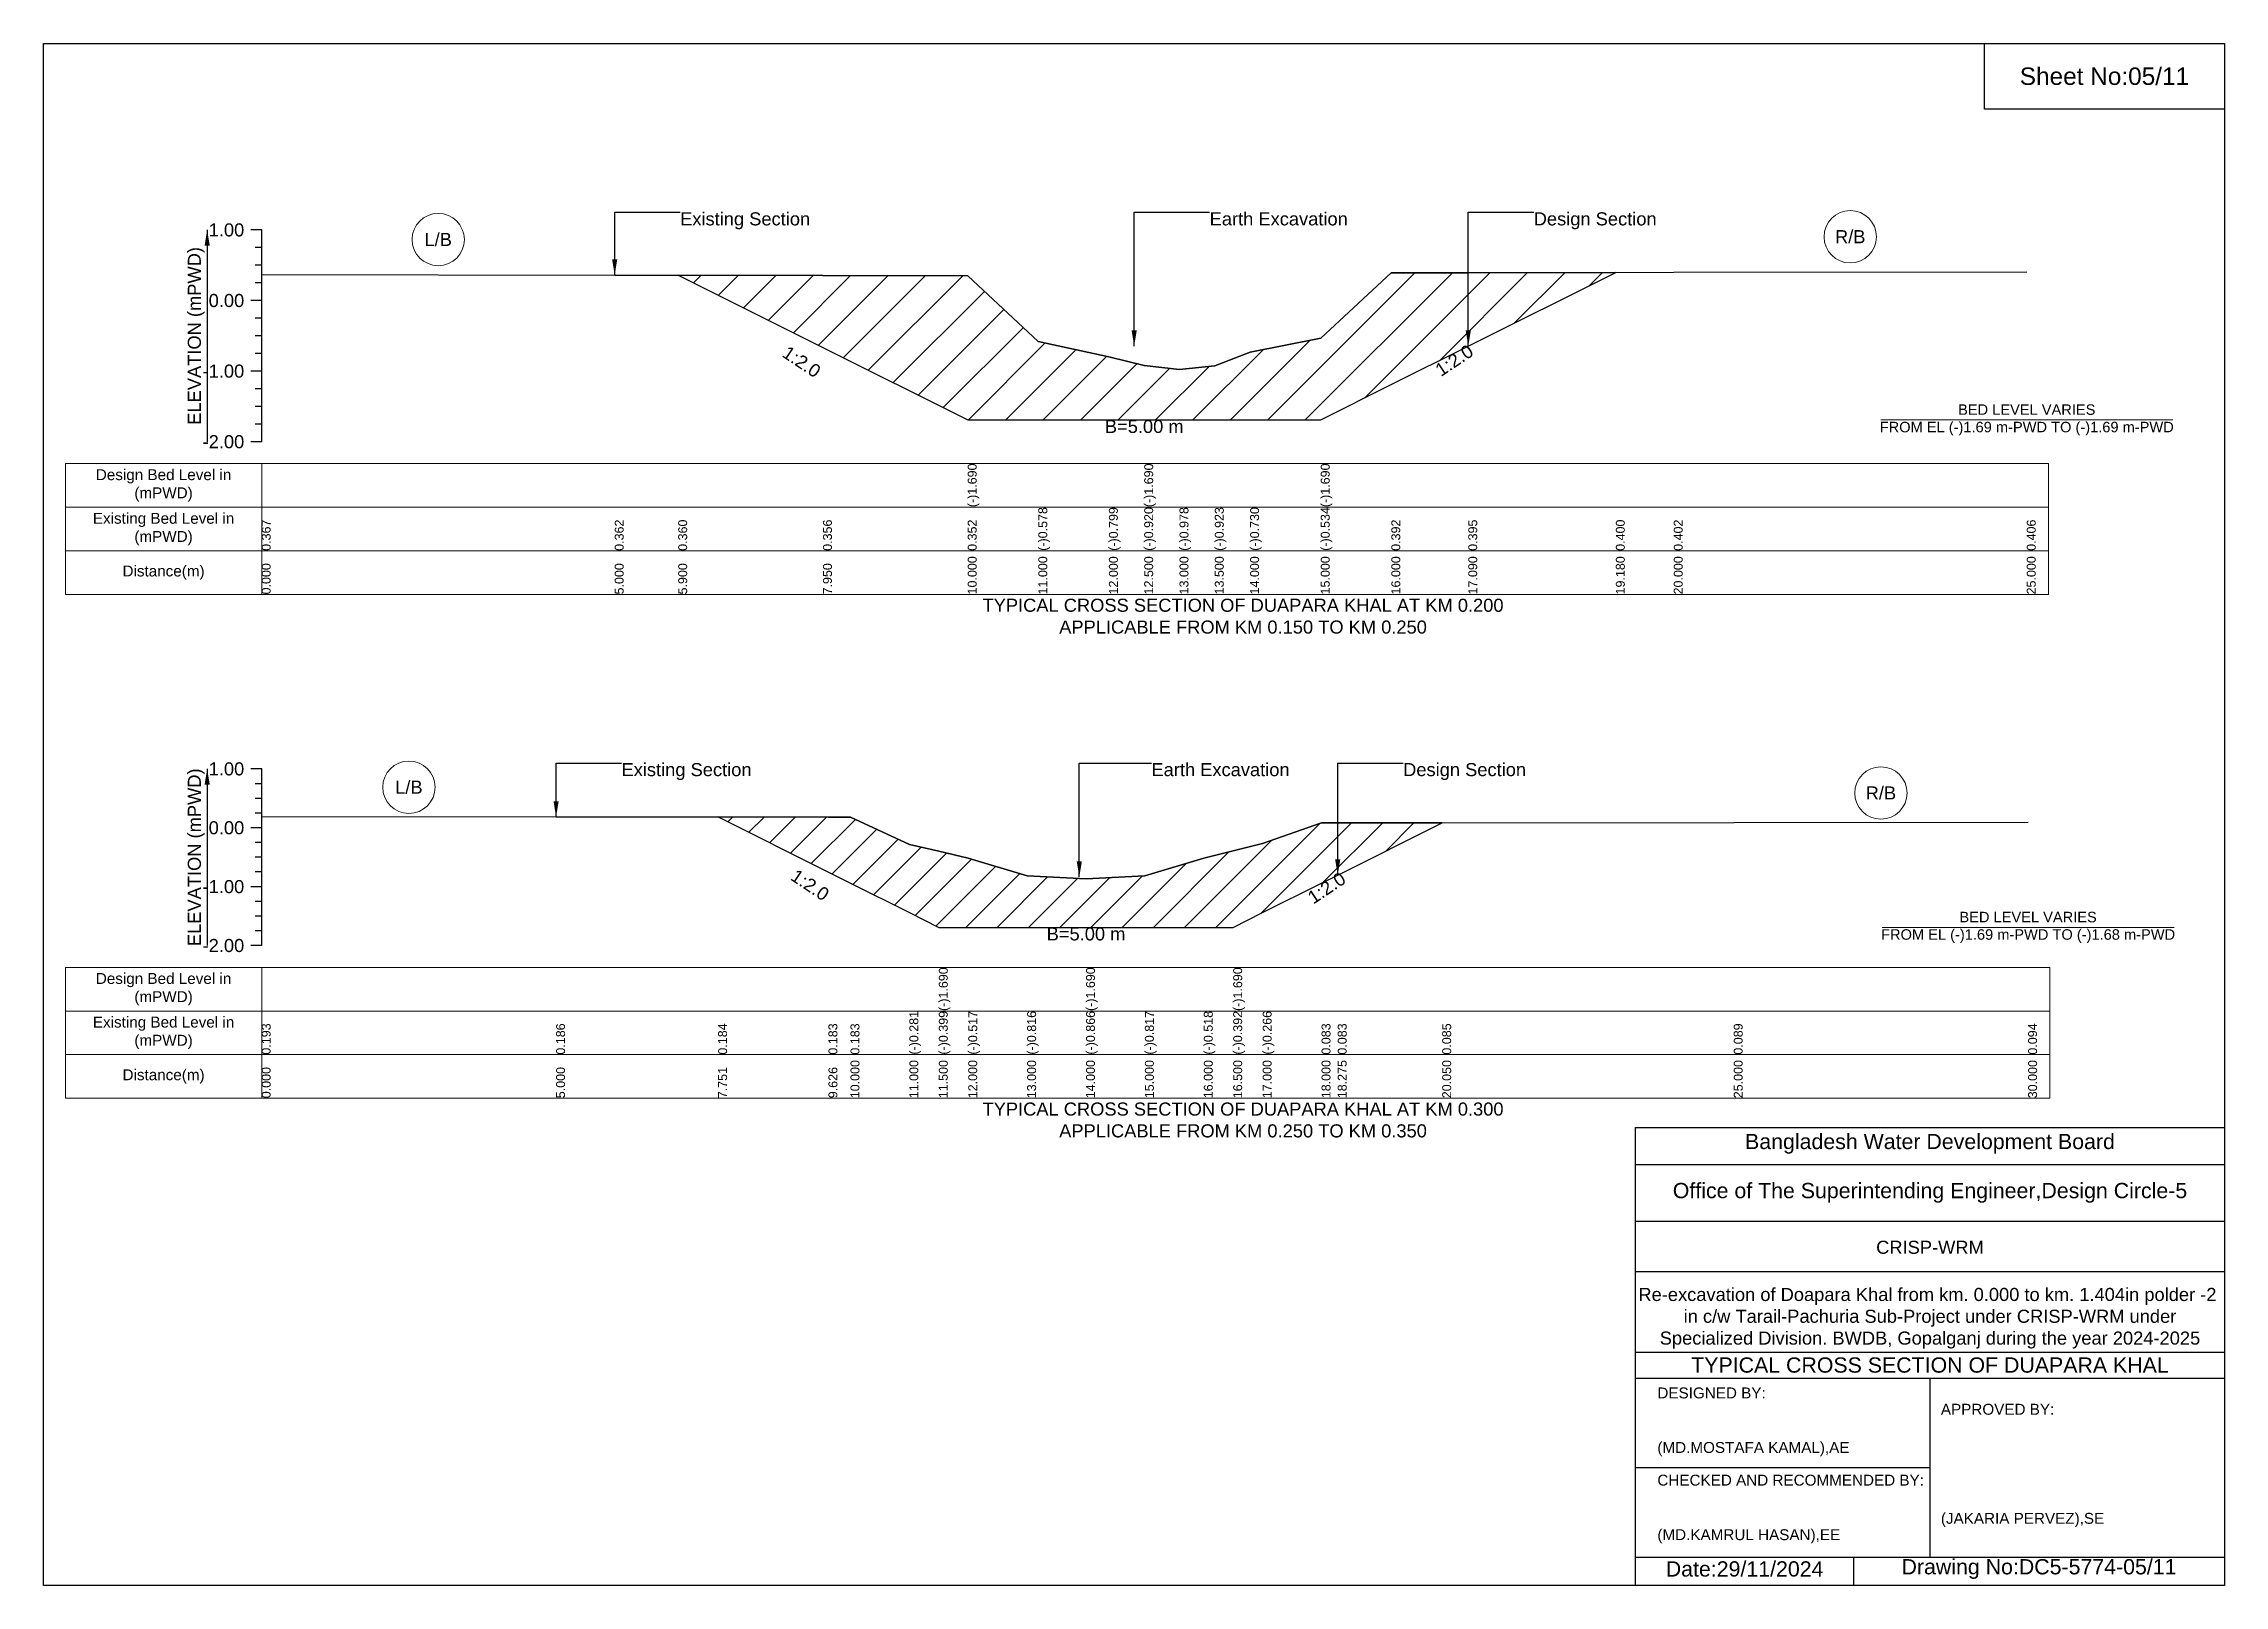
# Model space of a CAD drawing. Header units: inches. Extents: x 91000 to 218000, y -5656 to 7598.
# Drawn here: x 140000 to 148000, y -5656 to 0 of the extents above; entities that cross this region are included whole.
import ezdxf

# ---------------------------------------------------------------- set-up
doc = ezdxf.new("R2010")
doc.units = ezdxf.units.IN
doc.header["$LTSCALE"] = 7
doc.header["$MEASUREMENT"] = 0
for name, color, linetype, lineweight in [('Cross section Data Border', 7, 'Continuous', 9), ('Cross Section Labels', 7, 'Continuous', 9), ('Existing_Bed_Level for Xsection', 7, 'Continuous', 25)]:
    doc.layers.add(name, color=color, linetype=linetype, lineweight=lineweight)
doc.styles.get("Standard").update_dxf_attribs({"font": 'arial.ttf'})
doc.dimstyles.get("Standard").update_dxf_attribs({"dimtxt": 0.18, "dimasz": 0.18, "dimexe": 0.18, "dimexo": 0.0625, "dimgap": 0.09, "dimtad": 0, "dimtih": 1, "dimtoh": 1, "dimdec": 4, "dimzin": 0, "dimdsep": 46, "dimtxsty": 'Standard', "dimcen": 0.09, "dimadec": 0, "dimazin": 0, "dimtfac": 1, "dimtdec": 4, "dimtofl": 0, "dimtmove": 0, "dimatfit": 3, "dimfxl": 1, "dimtolj": 1, "dimtzin": 0, "dimarcsym": 0})

msp = doc.modelspace()

# ---------------------------------------------------------------- texts
at = {"attachment_point": 5}
for s, insert, char_height in [('Sheet No:05/11', (147560, -120), 64), ('Bangladesh Water Development Board', (146920, -4036), 56), ('Office of The Superintending Engineer,Design Circle-5', (146920, -4216), 56)]:
    msp.add_mtext(s, dxfattribs=dict(at, insert=insert, char_height=char_height))
for s, insert, char_height, width, attachment_point in [('CRISP-WRM', (146920, -4416), 48, 2240, 5), ('Re-excavation of Doapara Khal from km. 0.000 to km. 1.404in polder -2  in c/w Tarail-Pachuria Sub-Project under CRISP-WRM under Specialized Division. BWDB, Gopalganj during the year 2024-2025', (146920, -4676), 48, 2160, 5), ('TYPICAL CROSS SECTION OF DUAPARA KHAL', (146920, -4848), 56, 2240, 5), ('DESIGNED BY:^J^J^J(MD.MOSTAFA KAMAL),AE', (145920, -5056), 40, 1120, 4), ('APPROVED BY:^J^J^J^J^J^J(JAKARIA PERVEZ),SE', (146960, -5216), 40, 1120, 4), ('CHECKED AND RECOMMENDED BY:^J^J^J(MD.KAMRUL HASAN),EE', (145920, -5376), 40, 1120, 4), ('Date:29/11/2024', (146240, -5596), 56, 1120, 5), ('Drawing No:DC5-5774-05/11', (147320, -5596), 56, 1760, 5)]:
    msp.add_mtext(s, dxfattribs=dict(insert=insert, char_height=char_height, width=width, attachment_point=attachment_point))
at = {"layer": 'Cross section Data Border', "char_height": 40, "width": 640, "attachment_point": 5}
for s, insert in [('Design Bed Level in (mPWD)', (140440, -1620.7)), ('Existing Bed Level in (mPWD)', (140440, -1780.7)), ('Distance(m)', (140440, -1940.7)), ('Design Bed Level in (mPWD)', (140440, -3468.9)), ('Existing Bed Level in (mPWD)', (140440, -3628.9)), ('Distance(m)', (140440, -3788.9))]:
    msp.add_mtext(s, dxfattribs=dict(at, insert=insert))
at = {"layer": 'Cross Section Labels'}
for s, insert, char_height, attachment_point in [('Existing Section', (142335, -618.9), 48, 1), ('Earth Excavation', (144277.5, -618.9), 48, 1), ('Design Section', (145466.3, -618.9), 48, 1), ('L/B', (141447.5, -718.8), 48, 5), ('R/B', (146627.5, -708.6), 48, 5), ('BED LEVEL VARIES ^JFROM EL (-)1.69 m-PWD TO (-)1.69 m-PWD', (147275, -1380.4), 38.4, 5), ('B=5.00 m', (144037.5, -1380.4), 48, 2), ('TYPICAL CROSS SECTION OF DUAPARA KHAL AT KM 0.200^JAPPLICABLE FROM KM 0.150 TO KM 0.250', (144400, -2100.7), 48, 5), ('Existing Section', (142120, -2639.3), 48, 1), ('Earth Excavation', (144064, -2639.3), 48, 1), ('Design Section', (144987.3, -2639.3), 48, 1), ('L/B', (141340, -2728), 48, 5), ('R/B', (146740, -2749.2), 48, 5), ('BED LEVEL VARIES ^JFROM EL (-)1.69 m-PWD TO (-)1.68 m-PWD', (147280, -3242), 38.4, 5), ('B=5.00 m', (143824, -3242), 48, 2), ('TYPICAL CROSS SECTION OF DUAPARA KHAL AT KM 0.300^JAPPLICABLE FROM KM 0.250 TO KM 0.350', (144400, -3948.9), 48, 5)]:
    msp.add_mtext(s, dxfattribs=dict(at, insert=insert, char_height=char_height, attachment_point=attachment_point))
at = {"layer": 'Cross Section Labels', "char_height": 48, "attachment_point": 2}
for insert, rotation in [((142794.2, -1147.3), 326.30993), ((145161.5, -1142.1), 33.69007), ((142825.1, -3066.6), 326.30993), ((144693.3, -3077.3), 33.69007)]:
    msp.add_mtext('1:2.0', dxfattribs=dict(at, insert=insert, rotation=rotation))
at = {"layer": 'Existing_Bed_Level for Xsection', "char_height": 48, "attachment_point": 6}
for s, insert in [('1.00', (140736, -683.7)), ('0.00', (140736, -942.7)), ('-1.00', (140736, -1201.7)), ('-2.00', (140736, -1460.7)), ('1.00', (140736, -2660.9)), ('0.00', (140736, -2876.9)), ('-1.00', (140736, -3092.9)), ('-2.00', (140736, -3308.9))]:
    msp.add_mtext(s, dxfattribs=dict(at, insert=insert))
at = {"layer": 'Existing_Bed_Level for Xsection', "rotation": 90}
for s, insert, char_height, attachment_point in [('ELEVATION (mPWD)', (140560, -1072.2), 48, 5), ('(-)1.690', (143390, -1700.7), 32.8, 1), ('(-)1.690', (144037.5, -1700.7), 32.8, 1), ('(-)1.690', (144685, -1700.7), 32.8, 1), ('0.367', (140800, -1860.7), 32.8, 1), ('0.362', (142095, -1860.7), 32.8, 1), ('0.360', (142328, -1860.7), 32.8, 1), ('0.356', (142859, -1860.7), 32.8, 1), ('0.352', (143390, -1860.7), 32.8, 1), ('(-)0.578', (143649, -1860.7), 32.8, 1), ('(-)0.799', (143908, -1860.7), 32.8, 1), ('(-)0.920', (144037.5, -1860.7), 32.8, 1), ('(-)0.978', (144167, -1860.7), 32.8, 1), ('(-)0.923', (144296.5, -1860.7), 32.8, 1), ('(-)0.730', (144426, -1860.7), 32.8, 1), ('(-)0.534', (144685, -1860.7), 32.8, 1), ('0.392', (144944, -1860.7), 32.8, 1), ('0.395', (145226.3, -1860.7), 32.8, 1), ('0.400', (145767.6, -1860.7), 32.8, 1), ('0.402', (145980, -1860.7), 32.8, 1), ('0.406', (147275, -1860.7), 32.8, 1), ('0.000', (140800, -2020.7), 32.8, 1), ('5.000', (142095, -2020.7), 32.8, 1), ('5.900', (142328, -2020.7), 32.8, 1), ('7.950', (142859, -2020.7), 32.8, 1), ('10.000', (143390, -2020.7), 32.8, 1), ('11.000', (143649, -2020.7), 32.8, 1), ('12.000', (143908, -2020.7), 32.8, 1), ('12.500', (144037.5, -2020.7), 32.8, 1), ('13.000', (144167, -2020.7), 32.8, 1), ('13.500', (144296.5, -2020.7), 32.8, 1), ('14.000', (144426, -2020.7), 32.8, 1), ('15.000', (144685, -2020.7), 32.8, 1), ('16.000', (144944, -2020.7), 32.8, 1), ('17.090', (145226.3, -2020.7), 32.8, 1), ('19.180', (145767.6, -2020.7), 32.8, 1), ('20.000', (145980, -2020.7), 32.8, 1), ('25.000', (147275, -2020.7), 32.8, 1), ('ELEVATION (mPWD)', (140560, -2984.9), 48, 5), ('(-)1.690', (143284, -3548.9), 32.8, 1), ('(-)1.690', (143824, -3548.9), 32.8, 1), ('(-)1.690', (144364, -3548.9), 32.8, 1), ('0.193', (140800, -3708.9), 32.8, 1), ('0.186', (141880, -3708.9), 32.8, 1), ('0.184', (142474.3, -3708.9), 32.8, 1), ('0.183', (142879.1, -3708.9), 32.8, 1), ('0.183', (142960, -3708.9), 32.8, 1), ('(-)0.281', (143176, -3708.9), 32.8, 1), ('(-)0.399', (143284, -3708.9), 32.8, 1), ('(-)0.517', (143392, -3708.9), 32.8, 1), ('(-)0.816', (143608, -3708.9), 32.8, 1), ('(-)0.866', (143824, -3708.9), 32.8, 1), ('(-)0.817', (144040, -3708.9), 32.8, 1), ('(-)0.518', (144256, -3708.9), 32.8, 1), ('(-)0.392', (144364, -3708.9), 32.8, 1), ('(-)0.266', (144472, -3708.9), 32.8, 1), ('0.083', (144688, -3708.9), 32.8, 1), ('0.083', (144747.3, -3708.9), 32.8, 1), ('0.085', (145130.7, -3708.9), 32.8, 1), ('0.089', (146200, -3708.9), 32.8, 1), ('0.094', (147280, -3708.9), 32.8, 1), ('0.000', (140800, -3868.9), 32.8, 1), ('5.000', (141880, -3868.9), 32.8, 1), ('7.751', (142474.3, -3868.9), 32.8, 1), ('9.626', (142879.1, -3868.9), 32.8, 1), ('10.000', (142960, -3868.9), 32.8, 1), ('11.000', (143176, -3868.9), 32.8, 1), ('11.500', (143284, -3868.9), 32.8, 1), ('12.000', (143392, -3868.9), 32.8, 1), ('13.000', (143608, -3868.9), 32.8, 1), ('14.000', (143824, -3868.9), 32.8, 1), ('15.000', (144040, -3868.9), 32.8, 1), ('16.000', (144256, -3868.9), 32.8, 1), ('16.500', (144364, -3868.9), 32.8, 1), ('17.000', (144472, -3868.9), 32.8, 1), ('18.000', (144688, -3868.9), 32.8, 1), ('18.275', (144747.3, -3868.9), 32.8, 1), ('20.050', (145130.7, -3868.9), 32.8, 1), ('25.000', (146200, -3868.9), 32.8, 1), ('30.000', (147280, -3868.9), 32.8, 1)]:
    msp.add_mtext(s, dxfattribs=dict(at, insert=insert, char_height=char_height, attachment_point=attachment_point))

# ---------------------------------------------------------------- hatches: boundary and pattern name
at = {"layer": 'Existing_Bed_Level for Xsection'}
h = msp.add_hatch(dxfattribs=at)
h.set_pattern_fill('ANSI31', color=256, scale=777, style=0)
h.paths.add_polyline_path([(142328, -849.4), (142859, -1114.9), (143390, -1380.4), (143649, -1380.4), (143908, -1380.4), (144037.5, -1380.4), (144167, -1380.4), (144296.5, -1380.4), (144426, -1380.4), (144685, -1380.4), (144944, -1250.9), (145226.3, -1109.8), (145767.6, -839.1), (145226.3, -840.5), (144944, -841.2), (144685, -1081), (144426, -1131.8), (144296.5, -1181.8), (144167, -1196), (144037.5, -1181), (143908, -1149.6), (143649, -1092.4), (143390, -851.5), (142859, -850.5)])
h = msp.add_hatch(dxfattribs=at)
h.set_pattern_fill('ANSI31', color=256, scale=648, style=0)
h.paths.add_polyline_path([(142474.3, -2837.1), (142879.1, -3039.6), (142960, -3080), (143176, -3188), (143284, -3242), (143392, -3242), (143608, -3242), (143824, -3242), (144040, -3242), (144256, -3242), (144364, -3242), (144472, -3188), (144688, -3080), (144747.3, -3050.3), (145130.7, -2858.6), (144747.3, -2859), (144688, -2859), (144472, -2934.4), (144364, -2961.6), (144256, -2988.8), (144040, -3053.4), (143824, -3064), (143608, -3053.2), (143392, -2988.6), (143284, -2963.1), (143176, -2937.6), (142960, -2837.4), (142879.1, -2837.4)])

# ---------------------------------------------------------------- linework, layer by layer
for points in [[(140000, 0), (148000, 0), (148000, -5656), (140000, -5656)], [(147120, 0), (148000, 0), (148000, -240), (147120, -240)]]:
    msp.add_lwpolyline(points, close=True)
for points in [[(145840, -5656), (145840, -3976), (148000, -3976)], [(145840, -4112), (148000, -4112)], [(145840, -4320), (148000, -4320)], [(145840, -4504), (148000, -4504)], [(145840, -4800), (148000, -4800)], [(145840, -4896), (148000, -4896)], [(146920, -4896), (146920, -5552)], [(145840, -5224), (146920, -5224)], [(145840, -5552), (148000, -5552)], [(146640, -5552), (146640, -5656)]]:
    msp.add_lwpolyline(points)
at = {"layer": 'Cross section Data Border'}
for points in [[(140080, -1540.7), (147355, -1540.7), (147355, -2020.7), (140080, -2020.7)], [(140080, -3388.9), (147360, -3388.9), (147360, -3868.9), (140080, -3868.9)]]:
    msp.add_lwpolyline(points, close=True, dxfattribs=at)
for points in [[(140800, -1540.7), (140800, -2020.7)], [(140080, -1700.7), (147355, -1700.7)], [(140080, -1860.7), (147355, -1860.7)], [(140800, -3388.9), (140800, -3868.9)], [(140080, -3548.9), (147360, -3548.9)], [(140080, -3708.9), (147360, -3708.9)]]:
    msp.add_lwpolyline(points, dxfattribs=at)
at = {"layer": 'Cross Section Labels'}
for points in [[(146739.2, -1380.4), (147810.8, -1380.4)], [(146744.2, -3242), (147815.8, -3242)]]:
    msp.add_lwpolyline(points, dxfattribs=at)
for centre in [(141447.5, -718.8), (146627.5, -708.6), (141340, -2728), (146740, -2749.2)]:
    msp.add_circle(centre, 96, dxfattribs=at)
at = {"layer": 'Existing_Bed_Level for Xsection'}
for points in [[(140800, -683.7), (140760, -683.7)], [(140800, -1460.7), (140800, -1201.7), (140800, -942.7), (140800, -683.7)], [(140800, -748.4), (140776, -748.4)], [(140800, -813.2), (140776, -813.2)], [(140800, -877.9), (140776, -877.9)], [(140800, -847.6), (142095, -848.9), (142328, -849.4), (142859, -850.5), (143390, -851.5), (143390, -851.5), (143649, -1092.4), (143908, -1149.6), (144037.5, -1181), (144037.5, -1181), (144167, -1196), (144296.5, -1181.8), (144426, -1131.8), (144685, -1081), (144685, -1081), (144944, -841.2), (145226.3, -840.5), (145767.6, -839.1), (145980, -838.6), (147275, -837.5)], [(140800, -942.7), (140760, -942.7)], [(140800, -1007.4), (140776, -1007.4)], [(140800, -1072.2), (140776, -1072.2)], [(140800, -1136.9), (140776, -1136.9)], [(140800, -1201.7), (140760, -1201.7)], [(140800, -1266.4), (140776, -1266.4)], [(140800, -1331.2), (140776, -1331.2)], [(140800, -1395.9), (140776, -1395.9)], [(140800, -1460.7), (140760, -1460.7)], [(140800, -2660.9), (140760, -2660.9)], [(140800, -2714.9), (140776, -2714.9)], [(140800, -3308.9), (140800, -3092.9), (140800, -2876.9), (140800, -2660.9)], [(140800, -2768.9), (140776, -2768.9)], [(140800, -2876.9), (140760, -2876.9)], [(140800, -2822.9), (140776, -2822.9)], [(140800, -2835.3), (141880, -2836.8), (142474.3, -2837.1), (142879.1, -2837.4), (142960, -2837.4), (143176, -2937.6), (143284, -2963.1), (143284, -2963.1), (143392, -2988.6), (143608, -3053.2), (143824, -3064), (143824, -3064), (144040, -3053.4), (144256, -2988.8), (144364, -2961.6), (144364, -2961.6), (144472, -2934.4), (144688, -2859), (144747.3, -2859), (145130.7, -2858.6), (146200, -2857.7), (147280, -2856.6)], [(140800, -2930.9), (140776, -2930.9)], [(140800, -2984.9), (140776, -2984.9)], [(140800, -3038.9), (140776, -3038.9)], [(140800, -3092.9), (140760, -3092.9)], [(140800, -3146.9), (140776, -3146.9)], [(140800, -3200.9), (140776, -3200.9)], [(140800, -3254.9), (140776, -3254.9)], [(140800, -3308.9), (140760, -3308.9)]]:
    msp.add_lwpolyline(points, dxfattribs=at)
for points in [[(142328, -849.4), (142859, -1114.9), (143390, -1380.4), (143390, -1380.4), (143649, -1380.4), (143908, -1380.4), (144037.5, -1380.4), (144037.5, -1380.4), (144167, -1380.4), (144296.5, -1380.4), (144426, -1380.4), (144685, -1380.4), (144685, -1380.4), (144944, -1250.9), (145226.3, -1109.8), (145767.6, -839.1), (145767.6, -839.1), (145767.6, -839.1), (145226.3, -840.5), (144944, -841.2), (144685, -1081), (144685, -1081), (144426, -1131.8), (144296.5, -1181.8), (144167, -1196), (144037.5, -1181), (144037.5, -1181), (143908, -1149.6), (143649, -1092.4), (143390, -851.5), (143390, -851.5), (142859, -850.5)], [(142474.3, -2837.1), (142879.1, -3039.6), (142960, -3080), (143176, -3188), (143284, -3242), (143284, -3242), (143392, -3242), (143608, -3242), (143824, -3242), (143824, -3242), (144040, -3242), (144256, -3242), (144364, -3242), (144364, -3242), (144472, -3188), (144688, -3080), (144747.3, -3050.3), (145130.7, -2858.6), (145130.7, -2858.6), (145130.7, -2858.6), (144747.3, -2859), (144688, -2859), (144472, -2934.4), (144364, -2961.6), (144364, -2961.6), (144256, -2988.8), (144040, -3053.4), (143824, -3064), (143824, -3064), (143608, -3053.2), (143392, -2988.6), (143284, -2963.1), (143284, -2963.1), (143176, -2937.6), (142960, -2837.4), (142879.1, -2837.4)]]:
    msp.add_lwpolyline(points, close=True, dxfattribs=at)

msp.set_redraw_order([(e.dxf.handle, doc.entitydb.next_handle()) for e in msp.query("TEXT MTEXT ATTDEF DIMENSION ARC_DIMENSION")])  # texts and dimensions are drawn at this point

# ---------------------------------------------------------------- leaders
at = {"layer": 'Cross Section Labels', "annotation_type": 0, "has_hookline": 1, "hookline_direction": 0}
for points, text_width in [([(142095, -848.9), (142095, -618.9), (142334.9, -618.9)], 467.2), ([(144000.7, -1109.4), (144000.7, -618.9), (144277.4, -618.9)], 497), ([(145226.3, -1109.8), (145226.3, -618.9), (145466.2, -618.9)], 441.2), ([(141880, -2836.8), (141880, -2639.3), (142119.9, -2639.3)], 467.2), ([(143799.3, -3057.1), (143799.3, -2639.3), (144063.9, -2639.3)], 497), ([(144747.3, -3050.3), (144747.3, -2639.3), (144987.3, -2639.3)], 441.2)]:
    msp.add_leader(points, dimstyle='Standard', override={"dimasz": 57.6}, dxfattribs=dict(at, text_width=text_width))
at = {"layer": 'Existing_Bed_Level for Xsection'}
for points in [[(140600, -683.7), (140600, -1460.7)], [(140600, -2660.9), (140600, -3308.9)]]:
    msp.add_leader(points, dimstyle='Standard', override={"dimasz": 57.6}, dxfattribs=at)

doc.saveas('drawing.dxf')
